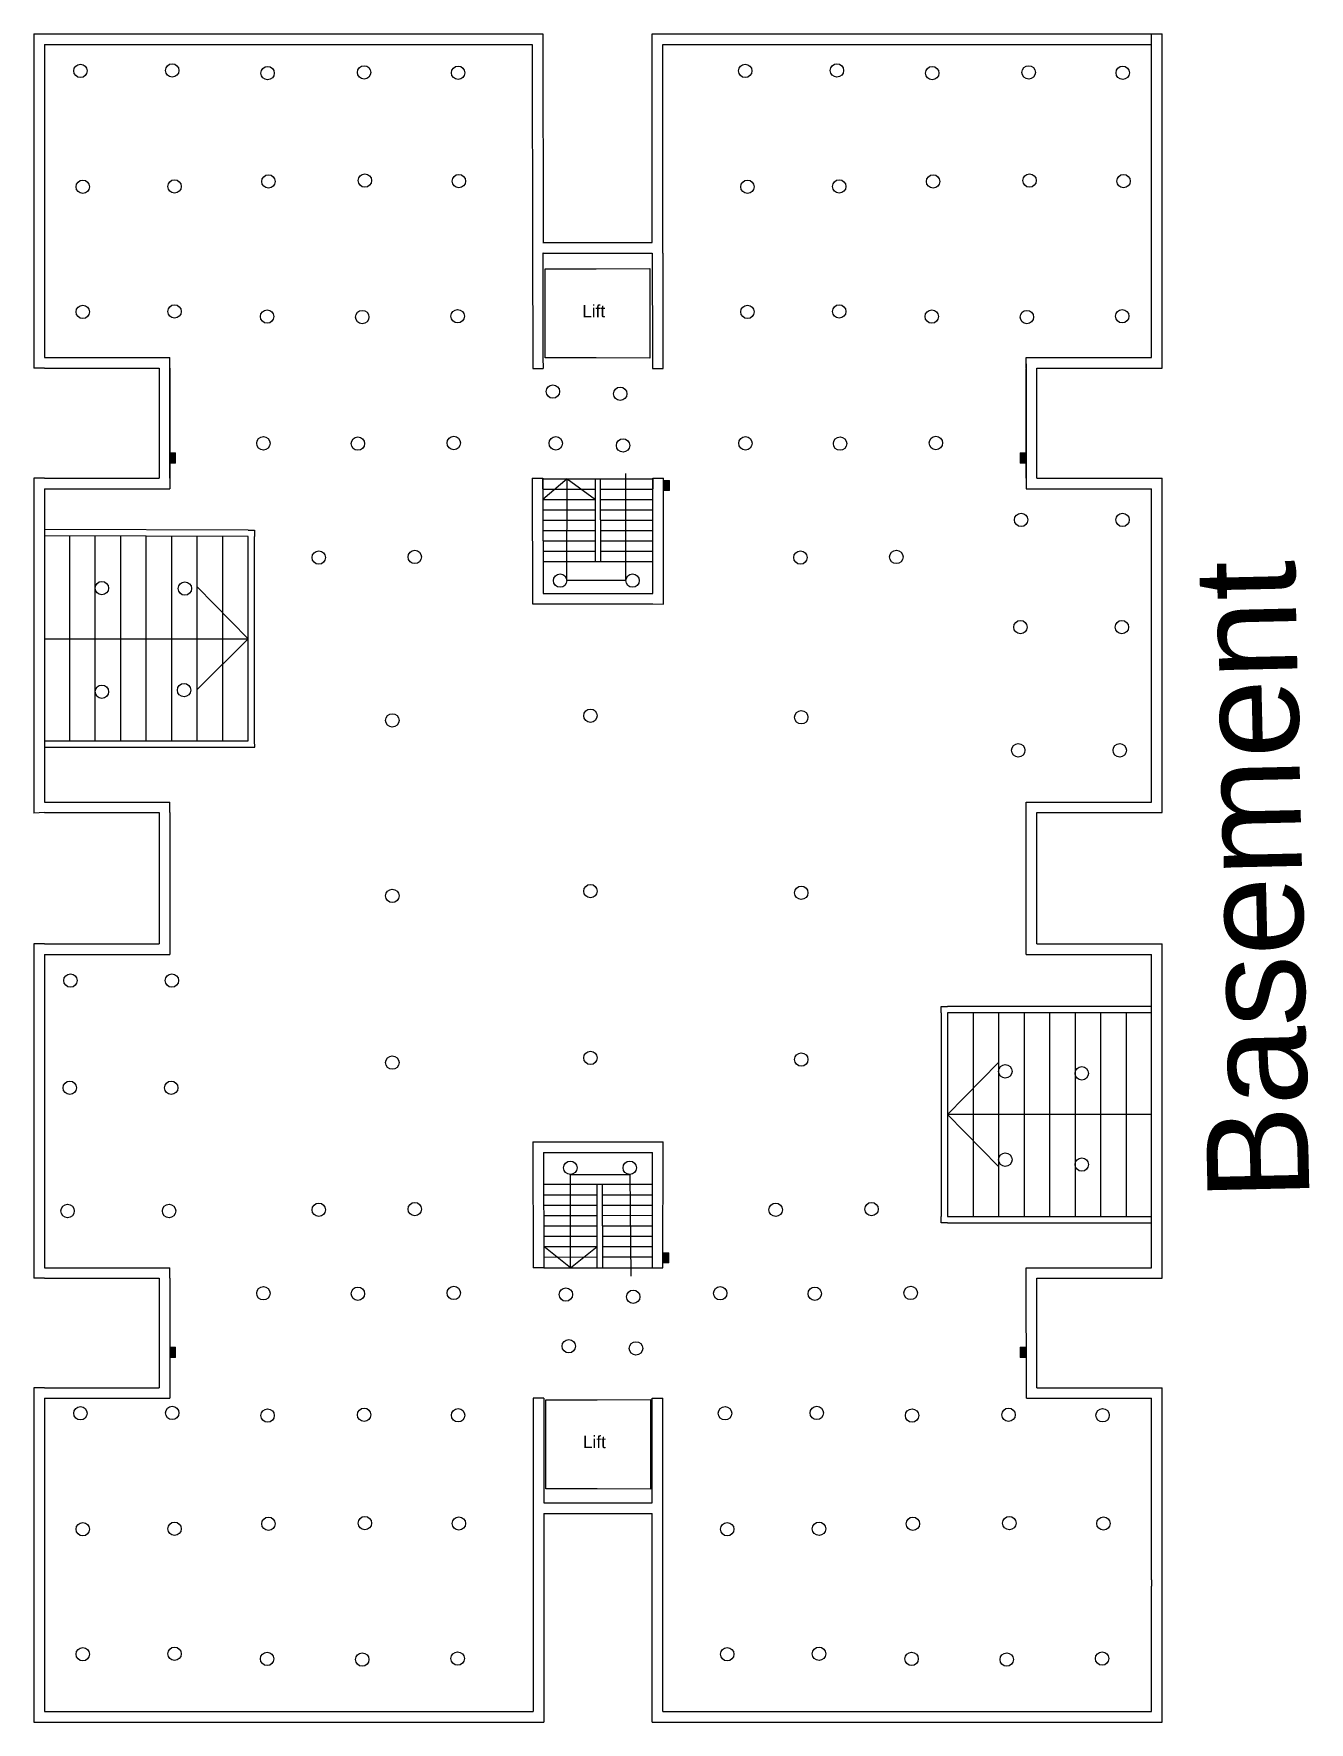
# Model space of a CAD drawing. Header units: inches. Extents: x 1014 to 9122, y 1327 to 5076.
# Drawn here: x 3325 to 4526, y 2158 to 3748 of the extents above; entities that cross this region are included whole.
import ezdxf

# ---------------------------------------------------------------- set-up
doc = ezdxf.new("R2010")
doc.units = ezdxf.units.IN
doc.header["$LTSCALE"] = 8
doc.header["$MEASUREMENT"] = 0
for name, color, linetype in [('Dimension', 212, 'Continuous'), ('Fittings', 140, 'Continuous'), ('Label', 72, 'Continuous'), ('Lift', 30, 'Continuous'), ('stairs', 240, 'Continuous'), ('Text', 1, 'Continuous')]:
    doc.layers.add(name, color=color, linetype=linetype)
doc.layers.add('emmergency switch', color=10, linetype='Continuous', lineweight=18)
doc.layers.get('Dimension').off()
doc.styles.get("Standard").update_dxf_attribs({"font": 'arial.ttf'})

msp = doc.modelspace()

# ---------------------------------------------------------------- texts
at = {"layer": 'Label', "char_height": 11.64, "attachment_point": 1}
for insert in [(3841.7, 3492.9), (3842.4, 2428)]:
    msp.add_mtext_dynamic_manual_height_columns('Lift ', width=1882.539, gutter_width=58.2, heights=[0], dxfattribs=dict(at, insert=insert))
at = {"layer": 'Text'}
msp.add_text('Basement', height=95.84, rotation=91.3064, dxfattribs=at).set_placement((4526.5, 2650.4))

# ---------------------------------------------------------------- blocks, each defined once
blk = doc.blocks.new('emergrncy switch')
h = blk.add_hatch()
h.set_pattern_fill('ANSI33', color=256)
h.paths.add_polyline_path([(9.5, 0), (0, 0), (0, -5.5), (9.5, -5.5)])
at = {"layer": 'emmergency switch'}
for p, q in [((0, 0), (9.5, 0)), ((0, -5.5), (0, 0)), ((9.5, 0), (9.5, -5.5)), ((9.5, -5.5), (0, -5.5))]:
    blk.add_line(p, q, dxfattribs=at)
blk = doc.blocks.new('Ceiling Light Fitting')
at = {"layer": 'Fittings'}
blk.add_circle((0, 0), 25.2, dxfattribs=at)

# ---------------------------------------------------------------- linework, layer by layer
for p, q in [((3325.4, 3748.3), (3804.8, 3748.3)), ((3325.4, 3748.3), (3325.4, 3433.3)), ((3335.4, 3738.3), (3794.8, 3738.3)), ((3335.4, 3738.3), (3335.4, 3443.3)), ((3794.8, 3738.3), (3794.9, 3541.8)), ((3804.8, 3748.3), (3804.9, 3551.8)), ((3907.6, 3748.3), (4387.7, 3748.3)), ((3907.6, 3551.8), (3907.6, 3748.3)), ((3917.6, 3748.3), (3917.6, 3748.3)), ((3917.6, 3541.8), (3917.6, 3738.3)), ((3917.6, 3738.3), (4377.7, 3738.3)), ((4377.7, 3443.3), (4377.7, 3748.3)), ((4387.7, 3433.3), (4387.7, 3748.3)), ((3804.8, 3551.8), (3907.6, 3551.8)), ((3907.6, 3551.8), (3907.6, 3551.8)), ((3907.6, 3551.8), (3907.6, 3551.8)), ((3794.9, 3541.8), (3795.2, 3443.3)), ((3804.8, 3541.8), (3907.6, 3541.8)), ((3804.9, 3541.8), (3804.8, 3541.8)), ((3804.8, 3541.8), (3804.8, 3443.3)), ((3907.6, 3541.8), (3907.6, 3541.8)), ((3907.6, 3541.8), (3907.6, 3541.8)), ((3907.6, 3541.8), (3907.9, 3443.3)), ((3917.6, 3541.8), (3917.8, 3443.3)), ((3335.4, 3443.3), (3443.4, 3443.3)), ((3443.4, 3443.3), (3453.4, 3443.3)), ((3453.4, 3433.3), (3453.4, 3443.3)), ((3795.2, 3443.3), (3795.2, 3433.1)), ((3804.8, 3443.3), (3804.9, 3433)), ((3907.9, 3443.3), (3907.9, 3433)), ((3917.8, 3443.3), (3917.8, 3433)), ((4259.7, 3443.3), (4269.7, 3443.3)), ((4259.7, 3437.3), (4259.7, 3443.3)), ((4259.7, 3433.3), (4259.7, 3437.3)), ((4259.7, 3437.3), (4259.7, 3319.8)), ((4269.7, 3443.3), (4377.7, 3443.3)), ((3335.4, 3433.3), (3325.4, 3433.3)), ((3335.4, 3433.3), (3443.4, 3433.3)), ((3443.4, 3433.3), (3443.4, 3329.8)), ((3453.4, 3433.3), (3453.4, 3329.8)), ((3453.4, 3329.8), (3453.4, 3433.3)), ((3795.2, 3433.1), (3804.9, 3433)), ((3907.9, 3433), (3917.9, 3433)), ((3907.9, 3433), (3917.9, 3433)), ((3917.9, 3433), (3917.9, 3433)), ((4259.7, 3329.7), (4259.7, 3432.8)), ((4269.7, 3433.3), (4377.7, 3433.3)), ((4269.7, 3329.8), (4269.7, 3433.3)), ((4377.7, 3433.3), (4387.7, 3433.3)), ((3325.4, 3329.9), (3325.4, 3014.4)), ((3335.4, 3329.8), (3325.4, 3329.9)), ((3335.4, 3329.8), (3443.4, 3329.8)), ((3453.4, 3329.8), (3453.4, 3319.8)), ((3794.7, 3329.8), (3804.8, 3329.8)), ((3794.7, 3329.8), (3794.9, 3211.3)), ((3804.8, 3329.8), (3804.8, 3319.8)), ((3804.8, 3319.8), (3804.8, 3329.8)), ((3908.3, 3329.8), (3918.3, 3329.7)), ((3908.3, 3329.8), (3908.3, 3319.8)), ((3908.3, 3319.8), (3908.3, 3329.8)), ((3917.9, 3329.8), (3917.9, 3329.7)), ((3918.2, 3211.2), (3918.3, 3329.7)), ((4269.7, 3329.8), (4377.7, 3329.8)), ((4377.7, 3329.8), (4387.7, 3329.8)), ((4387.7, 3014.8), (4387.7, 3329.8)), ((3335.4, 3319.8), (3335.4, 3024.8)), ((3335.4, 3319.8), (3443.4, 3319.8)), ((3443.4, 3319.8), (3453.4, 3319.8)), ((3804.8, 3319.8), (3804.9, 3221.3)), ((3908.3, 3221.3), (3908.3, 3319.8)), ((4259.7, 3319.8), (4377.7, 3319.8)), ((4377.7, 3024.8), (4377.7, 3319.8)), ((3804.9, 3221.3), (3908.3, 3221.3)), ((3794.9, 3211.3), (3908.3, 3211.3)), ((3908.3, 3211.3), (3918.2, 3211.2)), ((3335.4, 3024.8), (3453.4, 3024.8)), ((3453.4, 3014.8), (3453.4, 3024.8)), ((4259.7, 3024.8), (4377.7, 3024.8)), ((4259.7, 2881.3), (4259.7, 3024.8)), ((3335.4, 3014.8), (3325.4, 3014.4)), ((3335.4, 3014.8), (3443.4, 3014.8)), ((3443.4, 3014.8), (3443.4, 2891.3)), ((3453.4, 3014.8), (3453.4, 2891.3)), ((4269.7, 3014.8), (4377.7, 3014.8)), ((4269.7, 2891.3), (4269.7, 3014.8)), ((4377.7, 3014.8), (4387.7, 3014.8)), ((3335.4, 2891.3), (3325.4, 2891.2)), ((3325.4, 2891.2), (3325.4, 2576.3)), ((3335.4, 2891.3), (3443.4, 2891.3)), ((3335.4, 2881.3), (3335.4, 2586.3)), ((3335.4, 2881.3), (3453.4, 2881.3)), ((3453.4, 2891.3), (3453.4, 2881.3)), ((4259.7, 2881.3), (4377.7, 2881.3)), ((4269.7, 2891.3), (4377.7, 2891.3)), ((4377.7, 2891.3), (4387.7, 2891.3)), ((4377.7, 2586.3), (4377.7, 2881.3)), ((4387.7, 2576.3), (4387.7, 2891.3)), ((3795.4, 2704.8), (3795.5, 2586.3)), ((3795.4, 2704.8), (3917.9, 2704.8)), ((3917.8, 2586.3), (3917.9, 2704.8)), ((3805.4, 2694.8), (3805.5, 2586.3)), ((3805.4, 2694.8), (3907.9, 2694.8)), ((3907.8, 2586.3), (3907.9, 2694.8)), ((3335.4, 2576.3), (3325.4, 2576.3)), ((3335.4, 2586.3), (3453.4, 2586.3)), ((3335.4, 2576.3), (3443.4, 2576.3)), ((3443.4, 2576.3), (3443.4, 2473.3)), ((3453.4, 2576.3), (3453.4, 2586.3)), ((3453.4, 2576.3), (3453.4, 2473.3)), ((3805.5, 2586.3), (3795.5, 2586.3)), ((3907.8, 2586.3), (3907.8, 2586.3)), ((3907.8, 2586.3), (3917.8, 2586.3)), ((4259.7, 2586.3), (4377.7, 2586.3)), ((4259.9, 2463.3), (4259.7, 2586.3)), ((4269.7, 2576.3), (4377.7, 2576.3)), ((4269.7, 2473.3), (4269.7, 2576.3)), ((4377.7, 2576.3), (4387.7, 2576.3)), ((3325.4, 2473.3), (3325.4, 2158.3)), ((3335.4, 2473.3), (3325.4, 2473.3)), ((3335.4, 2473.3), (3443.4, 2473.3)), ((3453.4, 2473.3), (3453.4, 2463.3)), ((4269.7, 2473.3), (4377.7, 2473.3)), ((4377.7, 2473.3), (4387.7, 2473.3)), ((4387.7, 2158.3), (4387.7, 2473.3)), ((3335.4, 2463.3), (3335.4, 2168.3)), ((3335.4, 2463.3), (3453.4, 2463.3)), ((3795.6, 2463.3), (3795.7, 2354.8)), ((3805.6, 2463.3), (3795.6, 2463.3)), ((3805.6, 2463.3), (3805.7, 2364.8)), ((3907.7, 2364.8), (3907.7, 2463.3)), ((3907.7, 2463.3), (3917.7, 2463.3)), ((3917.7, 2354.8), (3917.7, 2463.3)), ((4259.9, 2463.3), (4377.7, 2463.3)), ((4377.7, 2292.3), (4377.7, 2463.3)), ((3795.6, 2364.8), (3795.7, 2168.3)), ((3795.7, 2364.8), (3795.6, 2364.8)), ((3805.6, 2354.8), (3805.7, 2158.3)), ((3805.7, 2354.8), (3805.6, 2354.8)), ((3805.7, 2364.8), (3907.7, 2364.8)), ((3805.7, 2364.8), (3805.7, 2364.8)), ((3805.7, 2354.8), (3907.7, 2354.8)), ((3907.7, 2158.3), (3907.7, 2354.8)), ((3917.7, 2168.3), (3917.7, 2364.8)), ((4377.7, 2292.3), (4377.7, 2286.3)), ((4377.7, 2168.3), (4377.7, 2286.3)), ((3335.4, 2168.3), (3795.7, 2168.3)), ((3917.7, 2168.3), (4109.2, 2168.3)), ((4109.2, 2168.3), (4115.2, 2168.3)), ((4115.2, 2168.3), (4195.2, 2168.3)), ((4195.2, 2168.3), (4265.7, 2168.3)), ((4265.7, 2168.3), (4377.7, 2168.3)), ((3325.4, 2158.3), (3805.7, 2158.3)), ((3795.7, 2158.3), (3795.7, 2158.3)), ((3907.7, 2158.3), (4387.7, 2158.3))]:
    msp.add_line(p, q)
at = {"layer": 'Lift'}
for p, q in [((3806.8, 3443), (3806.8, 3527)), ((3806.8, 3527), (3855, 3527)), ((3855, 3527), (3905.3, 3527.2)), ((3905.3, 3527.2), (3905.3, 3442.8)), ((3855, 3443), (3806.8, 3443)), ((3905.3, 3442.8), (3855, 3443)), ((3807.6, 2378.1), (3807.6, 2462)), ((3807.6, 2462), (3855.7, 2462)), ((3855.7, 2462), (3906, 2462.2)), ((3906, 2462.2), (3906, 2377.8)), ((3855.7, 2378.1), (3807.6, 2378.1)), ((3906, 2377.8), (3855.7, 2378.1))]:
    msp.add_line(p, q, dxfattribs=at)
at = {"layer": 'stairs'}
for p, q in [((3804.8, 3329.3), (3908.3, 3329.3)), ((3827.6, 3329.3), (3804.8, 3309.8)), ((3827.3, 3233.3), (3827.6, 3329.3)), ((3827.6, 3329.3), (3854.2, 3309.8)), ((3854.4, 3251.3), (3854.2, 3329.2)), ((3859.2, 3251.3), (3858.9, 3329.3)), ((3882.4, 3334.3), (3882.4, 3233.3)), ((3804.8, 3319.5), (3854.2, 3319.5)), ((3804.8, 3309.8), (3854.2, 3309.8)), ((3859, 3319.5), (3908.3, 3319.5)), ((3859, 3309.8), (3908.3, 3309.8)), ((3804.8, 3300), (3854.3, 3300)), ((3859, 3300), (3908.3, 3300)), ((3527.4, 3280.7), (3335.4, 3281.4)), ((3527.4, 3280.7), (3533.3, 3280.7)), ((3533.3, 3280.7), (3533.3, 3274.7)), ((3804.8, 3290.3), (3854.3, 3290.3)), ((3804.8, 3280.5), (3854.3, 3280.5)), ((3859, 3290.3), (3908.3, 3290.3)), ((3859.1, 3280.5), (3908.3, 3280.5)), ((3527.3, 3274.7), (3335.4, 3275.4)), ((3359.3, 3082.4), (3359.3, 3274.7)), ((3383.3, 3082.4), (3383.3, 3274.7)), ((3407.3, 3082.4), (3407.3, 3274.7)), ((3431.3, 3082.4), (3431.3, 3274.7)), ((3455.3, 3082.4), (3455.3, 3274.7)), ((3479.3, 3082.4), (3479.3, 3274.7)), ((3503.3, 3082.4), (3503.3, 3274.7)), ((3527.3, 3082.4), (3527.3, 3274.7)), ((3533.3, 3082.4), (3533.3, 3274.7)), ((3804.8, 3270.8), (3854.4, 3270.8)), ((3804.8, 3261), (3854.4, 3261)), ((3859.1, 3270.8), (3908.3, 3270.8)), ((3859.1, 3261), (3908.3, 3261)), ((3804.8, 3251.3), (3908.3, 3251.3)), ((3882.4, 3233.3), (3827.3, 3233.3)), ((3527.3, 3178.5), (3479.3, 3227.5)), ((3854.5, 3221.2), (3854.5, 3221.3)), ((3335.4, 3178.5), (3527.3, 3178.5)), ((3527.3, 3178.5), (3479.3, 3130.9)), ((3527.3, 3178.5), (3527.3, 3178.5)), ((3335.3, 3082.4), (3527.3, 3082.4)), ((3335.3, 3076.4), (3527.3, 3076.4)), ((3527.3, 3076.4), (3533.4, 3076.4)), ((3533.4, 3076.4), (3533.3, 3082.4)), ((4179.8, 2826.4), (4179.8, 2832.4)), ((4179.8, 2832.4), (4185.8, 2832.4)), ((4377.7, 2832.4), (4185.8, 2832.4)), ((4179.8, 2826.4), (4179.8, 2634.5)), ((4377.7, 2826.4), (4185.8, 2826.4)), ((4185.8, 2826.4), (4185.8, 2634.5)), ((4209.8, 2826.4), (4209.8, 2634.5)), ((4233.8, 2826.4), (4233.8, 2634.5)), ((4257.8, 2826.4), (4257.8, 2634.5)), ((4281.8, 2826.4), (4281.8, 2634.5)), ((4305.8, 2826.4), (4305.8, 2634.5)), ((4329.8, 2826.4), (4329.8, 2634.5)), ((4353.8, 2826.4), (4353.8, 2634.5)), ((4185.8, 2730.5), (4233.8, 2779.6)), ((4377.7, 2730.5), (4185.8, 2730.5)), ((4185.8, 2730.5), (4233.8, 2681.7)), ((3830.6, 2586.3), (3830.6, 2674.1)), ((3830.6, 2674.1), (3886.5, 2674.1)), ((3886.5, 2674.1), (3887.4, 2578.2)), ((3805.4, 2664.8), (3907.9, 2664.8)), ((3855.9, 2586.1), (3855.7, 2664.6)), ((3861.1, 2586.3), (3860.8, 2664.8)), ((3805.4, 2655), (3855.7, 2654.9)), ((3805.4, 2645.3), (3855.8, 2645.3)), ((3860.8, 2655), (3907.9, 2655)), ((3860.9, 2645.3), (3907.9, 2645.3)), ((3805.4, 2635.5), (3855.8, 2635.4)), ((3805.4, 2625.8), (3855.8, 2625.8)), ((3860.9, 2635.6), (3907.9, 2635.5)), ((3860.9, 2625.8), (3907.9, 2625.8)), ((4179.8, 2628.5), (4179.8, 2634.5)), ((4185.8, 2628.5), (4179.8, 2628.5)), ((4185.8, 2634.5), (4377.7, 2634.5)), ((4185.8, 2628.5), (4377.7, 2628.5)), ((3805.4, 2616), (3855.8, 2615.9)), ((3861, 2616.1), (3907.9, 2616)), ((3805.4, 2606.3), (3855.9, 2606.4)), ((3805.4, 2596.5), (3855.9, 2596.3)), ((3830.6, 2586.3), (3805.5, 2606.3)), ((3830.6, 2586.3), (3855.9, 2606.4)), ((3861, 2606.3), (3907.9, 2606.3)), ((3861, 2596.4), (3907.9, 2596.5)), ((3805.5, 2586.3), (3907.8, 2586.3))]:
    msp.add_line(p, q, dxfattribs=at)

# ---------------------------------------------------------------- block references
at = {"layer": 'Dimension', "xscale": 0.25, "yscale": 0.25, "zscale": 0.25}
for p in [(3389.6, 3226.2), (3467.7, 3225.8), (3821, 3233.3), (3889.2, 3233.3), (3389.6, 3128.7), (3466.9, 3130.2), (4240.1, 2771.2), (4312.1, 2769.3), (4240.1, 2688), (4312.1, 2683.4), (3830.6, 2680.4), (3886.5, 2680.4)]:
    msp.add_blockref('Ceiling Light Fitting', p, dxfattribs=at)
at = {"layer": 'emmergency switch', "rotation": 90}
for p in [(3453.4, 3344), (4254.2, 3344), (3918.3, 3318.2), (3917.8, 2590.8), (3453.4, 2501.8), (4254, 2501.8)]:
    msp.add_blockref('emergrncy switch', p, dxfattribs=at)
at = {"layer": 'Fittings', "xscale": 0.25, "yscale": 0.25, "zscale": 0.25}
for p in [(3369.4, 3713.3), (3455.8, 3713.7), (3545.6, 3711.2), (3636.4, 3711.9), (3724.9, 3711.5), (3995.2, 3713.3), (4081.6, 3713.7), (4171.3, 3711.2), (4262.1, 3711.9), (4350.6, 3711.5), (3371.6, 3604.2), (3458, 3604.5), (3546.4, 3609.2), (3637.2, 3610), (3725.7, 3609.5), (3997.3, 3604.2), (4083.7, 3604.5), (4172.1, 3609.2), (4262.9, 3610), (4351.4, 3609.5), (3371.6, 3486.4), (3458, 3486.8), (3545.1, 3482), (3634.7, 3481.5), (3724.5, 3482.3), (3997.3, 3486.4), (4083.7, 3486.8), (4170.9, 3482), (4260.4, 3481.5), (4350.2, 3482.3), (3814.2, 3411.3), (3877.5, 3409.2), (3541.6, 3362.6), (3630.6, 3362.3), (3720.9, 3362.9), (3816.9, 3362.6), (3880.2, 3360.6), (3995.4, 3362.6), (4084.5, 3362.3), (4174.7, 3362.9), (4255, 3290.5), (4350.5, 3290.5), (3593.8, 3255), (3684.1, 3255.6), (4047.2, 3255), (4137.5, 3255.6), (4254.3, 3189.5), (4349.8, 3189.5), (3663, 3101.7), (3849.5, 3106.1), (4048, 3104.6), (4252.3, 3073.5), (4347.8, 3073.5), (3663, 2936.4), (3849.5, 2940.9), (4048, 2939.3), (3360, 2856.7), (3455.5, 2856.7), (3663, 2779.4), (3849.5, 2783.9), (4048, 2782.3), (3359.3, 2755.7), (3454.8, 2755.7), (3357.3, 2639.7), (3452.8, 2639.7), (3593.8, 2640.8), (3684.1, 2641.5), (4023.9, 2640.8), (4114.2, 2641.5), (3541.6, 2562.2), (3630.6, 2561.8), (3720.9, 2562.5), (3826.4, 2561), (3826.4, 2561), (3889.8, 2558.9), (3889.8, 2558.9), (3971.7, 2562.2), (4060.7, 2561.8), (4151, 2562.5), (3829.1, 2512.3), (3829.1, 2512.3), (3892.4, 2510.3), (3892.4, 2510.3), (3369.4, 2449.2), (3455.8, 2449.5), (3545.6, 2447.1), (3636.4, 2447.8), (3724.9, 2447.3), (3976.2, 2449.2), (4062.6, 2449.5), (4152.3, 2447.1), (4243.1, 2447.8), (4331.7, 2447.3), (3371.6, 2340), (3458, 2340.4), (3546.4, 2345.1), (3637.2, 2345.8), (3725.7, 2345.4), (3978.3, 2340), (4064.7, 2340.4), (4153.1, 2345.1), (4243.9, 2345.8), (4332.5, 2345.4), (3371.6, 2222.3), (3458, 2222.7), (3978.3, 2222.3), (4064.7, 2222.7), (3545.1, 2217.9), (3634.7, 2217.3), (3724.5, 2218.2), (4151.9, 2217.9), (4241.4, 2217.3), (4331.2, 2218.2)]:
    msp.add_blockref('Ceiling Light Fitting', p, dxfattribs=at)

msp.set_redraw_order([(e.dxf.handle, doc.entitydb.next_handle()) for e in msp.query("TEXT MTEXT ATTDEF DIMENSION ARC_DIMENSION")])  # texts and dimensions are drawn at this point

doc.saveas('drawing.dxf')
